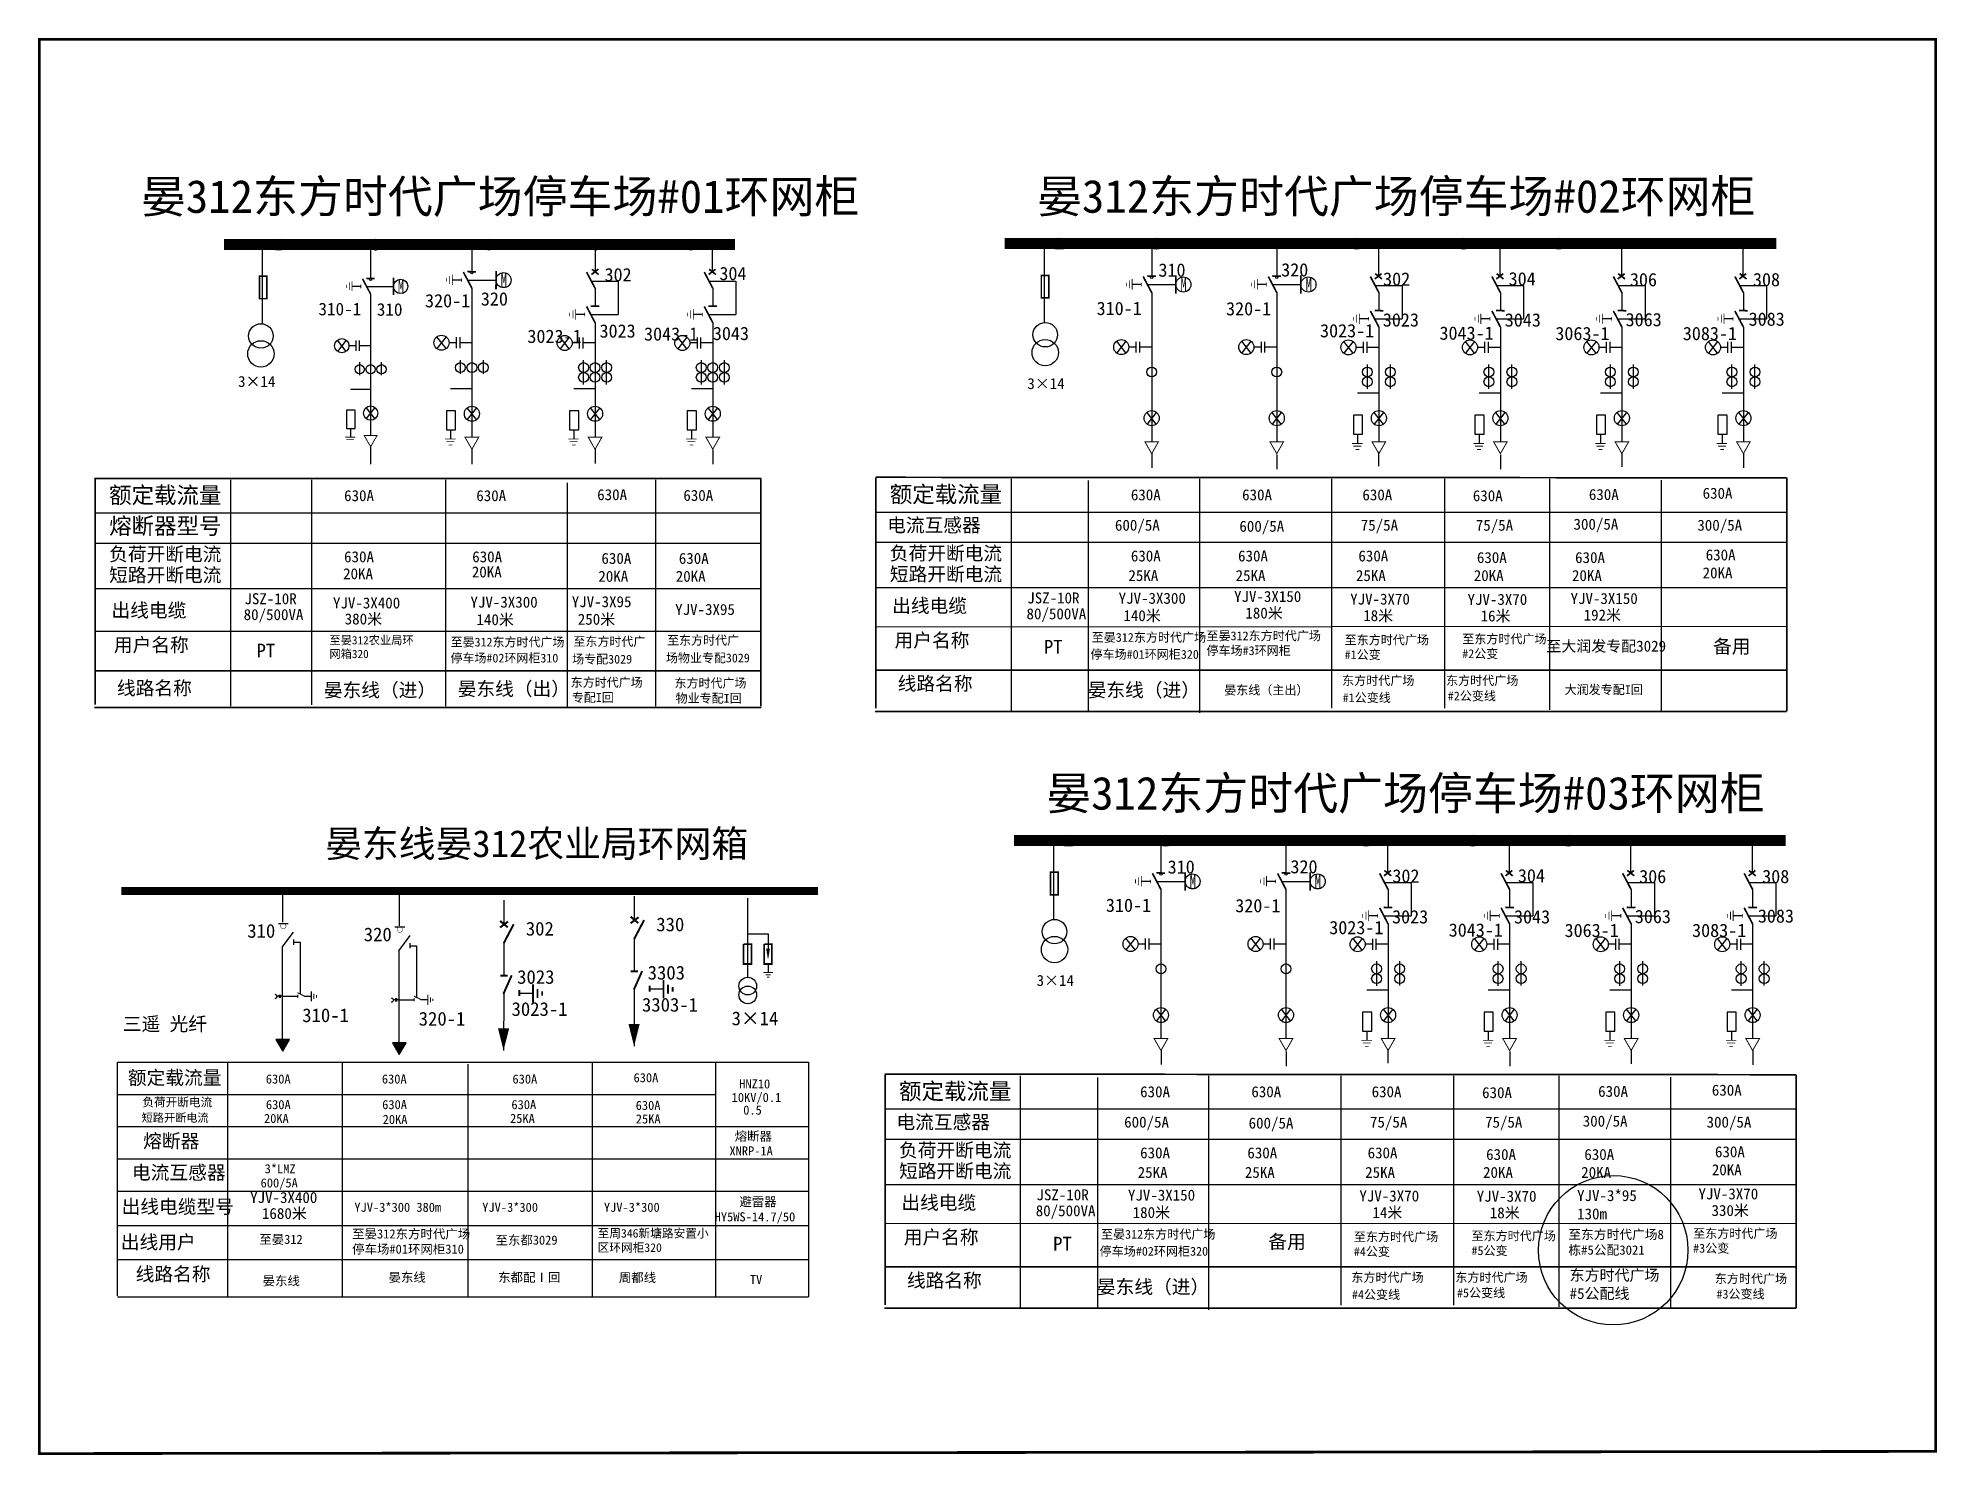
# Model space of a CAD drawing. Extents: x -2 to 344, y -273 to -15.
import ezdxf

# ---------------------------------------------------------------- set-up
doc = ezdxf.new("R2010")
doc.units = 0
doc.header["$LTSCALE"] = 0.774411
doc.linetypes.add('ACAD_ISO04W100', pattern=[30, 24, -3, 0, -3])
doc.linetypes.add('DASHED', pattern=[0.75, 0.5, -0.25])
doc.layers.get('0').update_dxf_attribs({"linetype": 'CONTINUOUS'})
for name, color, linetype in [('1', 7, 'CONTINUOUS'), ('2', 7, 'CONTINUOUS'), ('DIM', 7, 'CONTINUOUS'), ('F11', 7, 'CONTINUOUS')]:
    doc.layers.add(name, color=color, linetype=linetype)
doc.layers.add('10KV', color=7, linetype='ACAD_ISO04W100', lineweight=30)
doc.styles.add('DXFS', font='', dxfattribs={"width": 0.7})
doc.styles.add('HZ', font='')
doc.styles.get("Standard").update_dxf_attribs({"font": '', "height": 2.5})
doc.styles.add('宋体', font='')
doc.styles.get('DXFS').set_extended_font_data('SimSun')
doc.styles.get('HZ').set_extended_font_data('SimSun')
doc.styles.get('Standard').set_extended_font_data('SimSun')
doc.styles.get('宋体').set_extended_font_data('SimSun')

msp = doc.modelspace()

# ---------------------------------------------------------------- texts
at = {"color": 0, "style": 'HZ'}
for s, height, p in [('晏312东方时代广场停车场#01环网柜', 6, (16.63, -46.85)), ('晏312东方时代广场停车场#02环网柜', 6, (179.88, -46.82)), ('大润发专配I回', 1.61, (275.98, -134.48)), ('晏312东方时代广场停车场#03环网柜', 6, (181.56, -155.52))]:
    msp.add_text(s, height=height, dxfattribs=at).set_placement(p)
at = {"color": 0, "linetype": 'ByBlock', "lineweight": -3, "style": '宋体'}
for s, height, p in [('302 ', 2.419, (101.09, -59.3)), ('304', 2.419, (122.02, -59.09)), ('310', 2.419, (202, -58.47)), ('320', 2.419, (224.36, -58.43)), ('302 ', 2.419, (242.93, -60.1)), ('304', 2.419, (265.8, -60.06)), ('306', 2.419, (287.89, -60.21)), ('308', 2.419, (310.31, -60.2)), ('320-1', 2.419, (68.39, -64.05)), ('320', 2.419, (78.56, -63.72)), ('310-1', 2.293, (48.97, -65.5)), ('310', 2.293, (59.61, -65.58)), ('310-1', 2.419, (190.74, -65.45)), ('320-1', 2.419, (214.32, -65.51)), ('3023', 2.419, (242.88, -67.54)), ('3043', 2.419, (265.09, -67.55)), ('3063', 2.419, (287.11, -67.49)), ('3083', 2.419, (309.52, -67.4)), ('3023-1', 2.419, (87.04, -70.53)), ('3023', 2.419, (100.18, -69.56)), ('3043-1', 2.419, (108.29, -70.11)), ('3043', 2.419, (120.83, -70.01)), ('3023-1', 2.419, (231.44, -69.51)), ('3043-1', 2.419, (253.2, -69.95)), ('3063-1', 2.419, (274.31, -70.02)), ('3083-1', 2.419, (297.53, -70.02)), ('310', 2.419, (203.68, -167.17)), ('320', 2.419, (226.05, -167.12)), ('302 ', 2.419, (244.62, -168.8)), ('304', 2.419, (267.48, -168.76)), ('306', 2.419, (289.58, -168.91)), ('308', 2.419, (311.99, -168.9)), ('310-1', 2.419, (192.43, -174.14)), ('320-1', 2.419, (216, -174.21)), ('3023-1', 2.419, (233.12, -178.2)), ('3023', 2.419, (244.56, -176.24)), ('3043-1', 2.419, (254.88, -178.65)), ('3043', 2.419, (266.78, -176.25)), ('3063-1', 2.419, (275.99, -178.72)), ('3063', 2.419, (288.79, -176.19)), ('3083-1', 2.419, (299.22, -178.72)), ('3083', 2.419, (311.2, -176.1))]:
    msp.add_text(s, height=height, dxfattribs=at).set_placement(p)
at = {"color": 0}
for s, height, p in [('3×14', 2, (34.33, -78.55)), ('3×14', 2, (178.12, -78.93)), ('20KA', 2, (277.34, -113.89)), ('YJV-3X150', 2, (277.08, -118.07)), ('192米', 2, (279.46, -121.08)), ('至大润发专配3029', 2, (272.67, -126.74)), ('310', 2.5, (36.01, -178.85)), ('320', 2.5, (57.23, -179.49)), ('3×14', 2, (179.81, -187.62)), ('310-1', 2.5, (46.02, -194.21)), ('320-1', 2.5, (67.24, -194.85)), ('3×14', 2.5, (124.25, -194.78)), ('20KA', 2, (279.02, -222.58))]:
    msp.add_text(s, height=height, dxfattribs=at).set_placement(p)
at = {"style": 'HZ'}
for s, height, p in [('额定载流量', 3, (10.84, -99.74)), ('额定载流量', 3, (153.06, -99.59)), ('熔断器型号', 3, (10.84, -105.35)), ('电流互感器', 2.5, (152.58, -104.96)), ('负荷开断电流', 2.5, (153.06, -110.08)), ('负荷开断电流', 2.5, (10.84, -110.23)), ('短路开断电流', 2.5, (10.84, -114.03)), ('短路开断电流', 2.5, (153.06, -113.88)), ('出线电缆', 2.5, (11.27, -120.47)), ('JSZ-10R', 2, (35.49, -118.11)), ('出线电缆', 2.5, (153.49, -119.63)), ('JSZ-10R', 2, (178.1, -117.97)), ('80/500VA', 2, (35.35, -121)), ('80/500VA', 2, (177.97, -120.86)), ('至晏312东方时代广场', 1.61, (189.84, -124.96)), ('备用', 2.5, (303.04, -127.04)), ('PT', 2.5, (37.7, -127.8)), ('PT', 2.5, (181.14, -127.12)), ('停车场#01环网柜320', 1.61, (189.62, -128.05)), ('东方时代广场', 1.61, (235.46, -132.82)), ('东方时代广场', 1.61, (254.4, -132.82)), ('晏东线（进）', 2.5, (49.96, -134.99)), ('晏东线（出）', 2.5, (74.34, -134.76)), ('晏东线（进）', 2.5, (189.11, -134.98)), ('#1公变线', 1.61, (235.56, -135.94)), ('#2公变线', 1.61, (254.71, -135.63)), ('额定载流量', 3, (154.75, -208.29)), ('电流互感器', 2.5, (154.27, -213.66)), ('负荷开断电流', 2.5, (154.75, -218.78)), ('短路开断电流', 2.5, (154.75, -222.57)), ('JSZ-10R', 2, (179.78, -226.66)), ('出线电缆', 2.5, (155.17, -228.33)), ('80/500VA', 2, (179.65, -229.56)), ('PT', 2.5, (182.82, -235.81)), ('停车场#02环网柜320', 1.61, (191.3, -236.75)), ('至晏312东方时代广场', 1.61, (191.53, -233.66)), ('备用', 2.5, (222.02, -235.45)), ('晏东线（进）', 2.5, (190.8, -243.67)), ('东方时代广场', 1.61, (237.14, -241.52)), ('东方时代广场', 1.61, (256.08, -241.52)), ('东方时代广场', 1.61, (303.35, -241.74)), ('#4公变线', 1.61, (237.25, -244.63)), ('#5公变线', 1.61, (256.39, -244.32)), ('#3公变线', 1.61, (303.66, -244.55))]:
    msp.add_text(s, height=height, dxfattribs=at).set_placement(p)
for s, height, p in [('630A', 2, (53.65, -99.34)), ('630A', 2, (77.73, -99.34)), ('630A', 2, (99.76, -99.16)), ('630A', 2, (115.45, -99.29)), ('630A', 2, (196.98, -99.19)), ('630A', 2, (217.25, -99.19)), ('630A', 2, (239.16, -99.19)), ('630A', 2, (259.28, -99.35)), ('630A', 2, (280.42, -99.13)), ('630A', 2, (301.14, -98.9)), ('600/5A', 2, (194.08, -104.72)), ('600/5A', 2, (216.75, -104.91)), ('75/5A', 2, (238.86, -104.72)), ('75/5A', 2, (259.82, -104.73)), ('300/5A', 2, (277.62, -104.54)), ('300/5A', 2, (300.18, -104.72)), ('630A', 2, (53.65, -110.47)), ('630A', 2, (76.99, -110.47)), ('630A', 2, (100.53, -110.76)), ('630A', 2, (114.63, -110.76)), ('630A', 2, (196.98, -110.32)), ('630A', 2, (216.51, -110.32)), ('630A', 2, (238.43, -110.32)), ('630A', 2, (260.02, -110.61)), ('630A', 2, (277.91, -110.61)), ('630A', 2, (301.7, -110.13)), ('20KA', 2, (53.47, -113.56)), ('20KA', 2, (76.92, -113.24)), ('20KA', 2, (99.97, -114.03)), ('20KA', 2, (114.07, -114.03)), ('25KA', 2, (196.53, -113.89)), ('25KA', 2, (216.06, -113.89)), ('25KA', 2, (237.98, -113.89)), ('20KA', 2, (259.45, -113.89)), ('20KA', 2, (301.14, -113.4)), ('YJV-3X400', 2, (51.62, -118.88)), ('YJV-3X300', 2, (76.67, -118.73)), ('YJV-3X95', 2, (95.12, -118.65)), ('YJV-3X300', 2, (194.75, -118.03)), ('YJV-3X150', 2, (215.78, -117.7)), ('YJV-3X70', 2, (236.93, -118.17)), ('YJV-3X70', 2, (258.31, -118.23)), ('380米', 2, (53.76, -121.79)), ('140米', 2, (77.77, -121.92)), ('250米', 2, (96.22, -121.85)), ('YJV-3X95', 2, (113.96, -120.06)), ('140米', 2, (195.62, -121.19)), ('180米', 2, (217.84, -120.72)), ('18米', 2, (239.31, -121.19)), ('16米', 2, (260.69, -121.24)), ('至晏312东方时代广场', 1.6013, (73.05, -125.81)), ('至东方时代广', 1.601, (95.43, -125.71)), ('至东方时代广', 1.601, (112.5, -125.49)), ('停车场#02环网柜310', 1.6013, (73.03, -128.72)), ('场专配3029', 1.601, (95.2, -128.92)), ('场物业专配3029', 1.601, (112.28, -128.7)), ('东方时代广场', 1.601, (94.93, -133.16)), ('东方时代广场', 1.601, (113.85, -133.29)), ('专配I回', 1.601, (95.14, -135.91)), ('物业专配I回', 1.601, (114.06, -136.04)), ('晏东线晏312农业局环网箱', 4.9145, (50.19, -164.16)), ('3023', 2.5, (85.17, -187.24)), ('三遥 光纤', 2.5, (13.33, -195.79)), ('3023-1', 2.5, (84.15, -193.08)), ('额定载流量', 2.5, (14.26, -205.58)), ('630A', 2, (198.67, -207.89)), ('630A', 2, (218.93, -207.89)), ('630A', 2, (240.84, -207.89)), ('630A', 2, (260.97, -208.05)), ('630A', 2, (282.11, -207.82)), ('630A', 2, (302.82, -207.6)), ('短路开断电流', 1.49, (16.77, -212.37)), ('负荷开断电流', 1.555, (16.9, -209.57)), ('熔断器', 2.5, (17.04, -217.1)), ('600/5A', 2, (195.76, -213.42)), ('600/5A', 2, (218.43, -213.6)), ('75/5A', 2, (240.54, -213.42)), ('75/5A', 2, (261.5, -213.43)), ('300/5A', 2, (279.3, -213.24)), ('300/5A', 2, (301.86, -213.42)), ('630A', 2, (198.67, -219.02)), ('630A', 2, (218.2, -219.02)), ('630A', 2, (240.11, -219.02)), ('630A', 2, (261.7, -219.31)), ('630A', 2, (279.59, -219.31)), ('630A', 2, (303.39, -218.83)), ('电流互感器', 2.5, (15.01, -222.85)), ('25KA', 2, (198.22, -222.58)), ('25KA', 2, (217.75, -222.58)), ('25KA', 2, (239.66, -222.58)), ('20KA', 2, (261.14, -222.58)), ('20KA', 2, (302.82, -222.1)), ('YJV-3X150', 2, (196.44, -226.72)), ('YJV-3X70', 2, (238.61, -226.87)), ('YJV-3X70', 2, (300.38, -226.49)), ('出线电缆型号', 2.5, (13.12, -229.06)), ('YJV-3X400', 2, (36.53, -227.15)), ('1680米', 2, (38.68, -230.06)), ('180米', 2, (197.31, -229.88)), ('14米', 2, (240.99, -229.88)), ('YJV-3X70', 2, (259.99, -226.92)), ('18米', 2, (262.37, -229.94)), ('330米', 2, (302.76, -229.51)), ('出线用户', 2.5, (12.97, -235.52)), ('线路名称', 2.5, (15.68, -241.34))]:
    msp.add_text(s, height=height).set_placement(p)
at = {"color": 1}
for s, p in [('3303', (108.95, -186.46)), ('3303-1', (107.92, -192.3))]:
    msp.add_text(s, height=2.5, dxfattribs=at).set_placement(p)
at = {"linetype": 'DASHED'}
for s, height, p in [('630A', 1.66, (39.39, -205.4)), ('630A', 1.66, (60.53, -205.4)), ('630A', 1.66, (84.32, -205.4)), ('630A', 1.66, (106.38, -205.16)), ('10KV/0.1', 1.66, (124.25, -208.76)), ('HNZ10', 1.66, (125.63, -206.29)), ('20KA', 1.66, (39.05, -212.58)), ('630A', 1.66, (39.41, -210.06)), ('630A', 1.66, (60.59, -210.06)), ('25KA', 1.66, (83.88, -212.58)), ('630A', 1.66, (84.13, -210.06)), ('25KA', 1.66, (106.79, -212.67)), ('630A', 1.66, (106.77, -210.2)), ('0.5', 1.66, (126.36, -211.06)), ('20KA', 1.66, (60.67, -212.76)), ('熔断器', 1.66, (124.8, -215.82)), ('XNRP-1A', 1.66, (123.85, -218.5)), ('3*LMZ', 1.66, (39.17, -221.75)), ('600/5A', 1.66, (38.44, -224.32)), ('YJV-3*300 380m', 1.6602, (55.52, -228.76)), ('YJV-3*300', 1.66, (78.81, -228.76)), ('避雷器', 1.66, (125.66, -227.75)), ('HY5WS-14.7/50', 1.6602, (121.16, -230.5)), ('TV', 1.66, (127.57, -241.91))]:
    msp.add_text(s, height=height, dxfattribs=at).set_placement(p)
at = {"color": 0, "linetype": 'DASHED'}
msp.add_text('YJV-3*300 ', height=1.66, dxfattribs=at).set_placement((100.98, -228.76))
at = {"linetype": 'Continuous', "attachment_point": 1, "style": 'HZ'}
for s, insert, char_height, width in [('{\\f\uffbfﾬￌﾣﾤ_GB2312|b0|i0|c134|p49;用户名称}', (11.71, -124.26), 2.5, 17.0432), ('至晏312农业局环网箱320', (50.98, -123.92), 1.5, 17.0432), ('{\\f\uffbfﾬￌﾣﾤ_GB2312|b0|i0|c134|p49;用户名称}', (153.93, -123.42), 2.5, 17.0432), ('{\\f\uffbfﾬￌﾣﾤ_GB2312|b0|i0|c134|p49;线路名称}', (154.5, -131.3), 2.5, 17.0432), ('{\\f\uffbfﾬￌﾣﾤ_GB2312|b0|i0|c134|p49;线路名称}', (12.27, -132.13), 2.5, 17.0432), ('YJV-3*95\\P130m', (278.27, -224.8), 2, 11.4358), ('{\\f\uffbfﾬￌﾣﾤ_GB2312|b0|i0|c134|p49;用户名称}', (155.61, -232.12), 2.5, 17.0432), ('至东方时代广场8栋#5公配3021', (276.69, -232.03), 1.7, 17.8928), ('{\\f\uffbfﾬￌﾣﾤ_GB2312|b0|i0|c134|p49;线路名称}', (156.18, -239.99), 2.5, 17.0432), ('东方时代广场#5公配线', (276.91, -239.3), 2, 17.8928)]:
    msp.add_mtext(s, dxfattribs=dict(at, insert=insert, char_height=char_height, width=width))
at = {"char_height": 1.61, "width": 39.1603, "attachment_point": 1, "style": 'HZ'}
for s, insert in [('{\\fSimSun|b0|i0|c134|p2;至晏312东方时代广场}\\P{\\fSimSun|b0|i0|c134|p2;停车场}#3{\\fSimSun|b0|i0|c134|p2;环网柜}', (210.75, -123.07)), ('至东方时代广场\\P#1公变', (235.92, -123.82)), ('至东方时代广场\\P#2公变', (257.34, -123.64)), ('{\\fSimSun|b0|i0|c134|p2;晏东线（主出）}', (213.97, -132.95)), ('{\\fSimSun|b0|i0|c134|p2;至东方时代广场}\\P#3{\\fSimSun|b0|i0|c134|p2;公变}', (299.41, -231.91)), ('{\\fSimSun|b0|i0|c134|p2;至东方时代广场}\\P#4{\\fSimSun|b0|i0|c134|p2;公变}', (237.6, -232.51)), ('{\\fSimSun|b0|i0|c134|p2;至东方时代广场}\\P#5{\\fSimSun|b0|i0|c134|p2;公变}', (259.03, -232.34))]:
    msp.add_mtext(s, dxfattribs=dict(at, insert=insert))
at = {"linetype": 'DASHED', "attachment_point": 1}
for s, insert, char_height, width in [('至晏312东方时代广场停车场#01环网柜310', (55.11, -231.95), 1.6602, 22.6534), ('至晏312', (38.2, -232.94), 1.66, 17.6437), ('{\\fKaiTi_GB2312|b0|i0|c134|p49;至东都3029}', (81.23, -233.08), 1.6602, 21.5254), ('晏东线', (38.8, -240.49), 1.66, 21.5254), ('晏东线', (61.75, -239.85), 1.66, 21.5254), ('{\\fKaiTi_GB2312|b0|i0|c134|p49;东都配Ⅰ回}', (81.72, -239.85), 1.6602, 21.5254)]:
    msp.add_mtext(s, dxfattribs=dict(at, insert=insert, char_height=char_height, width=width))
at = {"color": 0, "linetype": 'DASHED', "attachment_point": 1}
for s, insert, char_height, width in [('{\\fKaiTi_GB2312|b0|i0|c134|p49;至周346新塘路安置小区环网柜320}', (99.83, -231.89), 1.5622, 20.2548), ('{\\fKaiTi_GB2312|b0|i0|c134|p49;周都线}', (103.7, -239.9), 1.6602, 21.5254)]:
    msp.add_mtext(s, dxfattribs=dict(at, insert=insert, char_height=char_height, width=width))
at = {"layer": 'DIM', "color": 0, "style": 'DXFS', "width": 0.7}
for height, p in [(2.4, (82.18, -60.28)), (2.4, (206.02, -61.08)), (2.4, (228.81, -61.08)), (2.28, (63.46, -61.37)), (2.4, (207.71, -169.78)), (2.4, (230.49, -169.78))]:
    msp.add_text('M', height=height, dxfattribs=at).set_placement(p)
at = {"layer": 'F11', "lineweight": -3, "insert": (84.45, -175.95), "char_height": 2.5, "width": 19.4417, "attachment_point": 1}
msp.add_mtext('\\pl2.308;302', dxfattribs=at)
at = {"layer": 'F11', "color": 1, "lineweight": -3, "insert": (108.22, -175.17), "char_height": 2.5, "width": 19.4417, "attachment_point": 1}
msp.add_mtext('\\pl2.308;330', dxfattribs=at)

# ---------------------------------------------------------------- blocks, each defined once
blk = doc.blocks.new('JD')
for points in [[(-2, 0.2), (-2, -0.2), (2, 0.2), (2, -0.2)], [(1, -1.2), (1, -0.8), (-1, -1.2), (-1, -0.8)], [(-0.5, -1.8), (-0.5, -2.2), (0.5, -1.8), (0.5, -2.2)]]:
    blk.add_trace(points)

# ---------------------------------------------------------------- hatches: boundary and pattern name
for points in [[(42.47, -199.5), (43.71, -197.35), (41.23, -197.35)], [(63.69, -200.14), (64.93, -197.99), (62.45, -197.99)]]:
    msp.add_hatch(color=7).paths.add_polyline_path(points)

# ---------------------------------------------------------------- linework, layer by layer
at = {"color": 0, "linetype": 'ByBlock', "lineweight": -3}
for p, q in [((76.93, -51.71), (76.93, -57.68)), ((99.37, -51.71), (99.37, -57.68)), ((120.72, -51.71), (120.72, -57.68)), ((58.48, -53.25), (58.48, -58.9)), ((200.77, -52.52), (200.77, -58.49)), ((223.56, -52.52), (223.56, -58.49)), ((242.07, -52.52), (242.07, -58.49)), ((264.21, -52.52), (264.21, -58.49)), ((286.34, -52.52), (286.34, -58.49)), ((308.48, -52.52), (308.48, -58.49)), ((58.48, -61.63), (58.48, -87.37)), ((76.93, -60.56), (76.93, -87.71)), ((99.37, -60.56), (99.37, -63.84)), ((120.81, -60.56), (120.81, -63.84)), ((242.16, -61.36), (242.16, -64.64)), ((264.3, -61.36), (264.3, -64.64)), ((286.43, -61.36), (286.43, -64.64)), ((308.57, -61.36), (308.57, -64.64)), ((99.37, -66.83), (99.37, -87.71)), ((120.81, -66.83), (120.81, -87.71)), ((54.81, -78.93), (58.48, -78.93)), ((73.05, -78.81), (76.93, -78.81)), ((95.49, -78.81), (99.37, -78.81)), ((116.93, -78.81), (120.81, -78.81)), ((238.28, -79.61), (242.16, -79.61)), ((260.42, -79.61), (264.3, -79.61)), ((282.56, -79.61), (286.43, -79.61)), ((304.69, -79.61), (308.57, -79.61)), ((202.46, -161.21), (202.46, -167.18)), ((225.24, -161.21), (225.24, -167.18)), ((243.75, -161.21), (243.75, -167.18)), ((265.89, -161.21), (265.89, -167.18)), ((288.03, -161.21), (288.03, -167.18)), ((310.16, -161.21), (310.16, -167.18)), ((243.84, -170.06), (243.84, -173.34)), ((265.98, -170.06), (265.98, -173.34)), ((288.12, -170.06), (288.12, -173.34)), ((310.25, -170.06), (310.25, -173.34)), ((239.97, -188.31), (243.84, -188.31)), ((262.1, -188.31), (265.98, -188.31)), ((284.24, -188.31), (288.12, -188.31)), ((306.38, -188.31), (310.25, -188.31))]:
    msp.add_line(p, q, dxfattribs=at)
at = {"color": 0}
for p, q in [((38.74, -53.62), (38.74, -66.9)), ((181.2, -53.47), (181.2, -66.75)), ((57.75, -60.24), (62.65, -60.24)), ((76.15, -59.09), (81.33, -59.09)), ((98.69, -59.27), (103.6, -59.27)), ((103.6, -59.27), (103.6, -65.36)), ((120.13, -59.27), (125.04, -59.27)), ((125.04, -59.27), (125.04, -65.36)), ((200, -59.89), (205.17, -59.89)), ((222.79, -59.89), (227.96, -59.89)), ((241.48, -60.07), (246.39, -60.07)), ((246.39, -60.07), (246.39, -66.16)), ((263.62, -60.07), (268.53, -60.07)), ((268.53, -60.07), (268.53, -66.16)), ((285.75, -60.07), (290.66, -60.07)), ((290.66, -60.07), (290.66, -66.16)), ((307.89, -60.07), (312.8, -60.07)), ((312.8, -60.07), (312.8, -66.16)), ((98.6, -65.36), (103.6, -65.36)), ((120.04, -65.36), (125.04, -65.36)), ((241.38, -66.16), (246.39, -66.16)), ((263.52, -66.16), (268.53, -66.16)), ((285.66, -66.16), (290.66, -66.16)), ((307.8, -66.16), (312.8, -66.16)), ((150.68, -115.09), (316.48, -115.09)), ((150.54, -122.21), (316.48, -122.12)), ((182.89, -162.17), (182.89, -175.45)), ((201.68, -168.59), (206.86, -168.59)), ((224.47, -168.59), (229.64, -168.59)), ((243.16, -168.77), (248.07, -168.77)), ((248.07, -168.77), (248.07, -174.86)), ((265.3, -168.77), (270.21, -168.77)), ((270.21, -168.77), (270.21, -174.86)), ((287.44, -168.77), (292.35, -168.77)), ((292.35, -168.77), (292.35, -174.86)), ((309.57, -168.77), (314.48, -168.77)), ((314.48, -168.77), (314.48, -174.86)), ((243.07, -174.86), (248.07, -174.86)), ((265.21, -174.86), (270.21, -174.86)), ((287.34, -174.86), (292.35, -174.86)), ((309.48, -174.86), (314.48, -174.86)), ((42.39, -180.58), (42.39, -197.73)), ((63.61, -181.22), (63.61, -198.37)), ((152.37, -223.79), (318.16, -223.79)), ((12.3, -225.01), (138.28, -225.01)), ((152.22, -230.9), (318.16, -230.81))]:
    msp.add_line(p, q, dxfattribs=at)
at = {"linetype": 'ByBlock', "lineweight": -3}
for p, q in [((200.77, -61.36), (200.77, -88.52)), ((223.56, -61.36), (223.56, -88.52)), ((242.16, -67.63), (242.16, -88.52)), ((264.3, -67.63), (264.3, -88.52)), ((286.43, -67.63), (286.43, -88.52)), ((308.57, -67.63), (308.57, -88.52)), ((202.46, -170.06), (202.46, -197.21)), ((225.24, -170.06), (225.24, -197.21)), ((243.84, -176.33), (243.84, -197.21)), ((265.98, -176.33), (265.98, -197.21)), ((288.12, -176.33), (288.12, -197.21)), ((310.25, -176.33), (310.25, -197.21))]:
    msp.add_line(p, q, dxfattribs=at)
at = {"color": 0, "linetype": 'Continuous'}
for p, q in [((58.48, -89.44), (58.48, -92.62)), ((76.93, -89.89), (76.93, -92.62)), ((99.37, -89.89), (99.37, -92.51)), ((120.8, -90.01), (120.8, -92.63)), ((12.3, -231.25), (138.28, -231.25)), ((12.38, -237.47), (138.28, -237.47))]:
    msp.add_line(p, q, dxfattribs=at)
at = {"linetype": 'Continuous'}
for p, q in [((200.79, -90.62), (200.79, -93.25)), ((223.59, -90.89), (223.59, -93.51)), ((242.11, -90.36), (242.11, -92.98)), ((264.32, -90.89), (264.32, -93.51)), ((286.44, -90.47), (286.44, -93.09)), ((308.58, -90.68), (308.58, -93.3)), ((202.48, -199.32), (202.48, -201.94)), ((225.27, -199.59), (225.27, -202.21)), ((243.79, -199.06), (243.79, -201.68)), ((266.01, -199.59), (266.01, -202.21)), ((288.13, -199.16), (288.13, -201.79)), ((310.27, -199.37), (310.27, -201.99)), ((12.38, -201.52), (138.28, -201.52)), ((12.3, -207.39), (33.2, -207.39)), ((33.2, -207.39), (121.28, -207.39)), ((12.3, -213.24), (49.41, -213.24)), ((49.16, -213.24), (138.28, -213.24)), ((12.3, -219.09), (138.28, -219.09)), ((12.38, -244.23), (138.28, -244.23))]:
    msp.add_line(p, q, dxfattribs=at)
for p, q in [((32.93, -95.44), (32.93, -136.7)), ((47.69, -95.44), (47.69, -136.42)), ((72.14, -95.44), (72.14, -136.7)), ((94.31, -95.98), (94.31, -136.96)), ((110.37, -95.44), (110.37, -136.7)), ((175.16, -95.29), (175.16, -137.6)), ((189.21, -95.58), (189.21, -137.62)), ((209.46, -95.29), (209.46, -137.88)), ((233.56, -95.29), (233.56, -137.05)), ((254.09, -95.29), (254.09, -137.05)), ((273.25, -95.29), (273.25, -137.36)), ((293.58, -95.54), (293.58, -137.62)), ((8.17, -101.48), (129.55, -101.48)), ((150.39, -101.33), (316.48, -101.33)), ((8.46, -106.97), (129.55, -106.97)), ((150.68, -106.82), (316.48, -106.82)), ((8.46, -115.24), (129.55, -115.24)), ((8.31, -123.04), (129.41, -123.04)), ((82.74, -172.02), (82.74, -176.45)), ((106.51, -171.25), (106.51, -175.67)), ((127.16, -171.64), (127.16, -186.1)), ((41.68, -176.23), (43.48, -176.23)), ((44.42, -179.19), (44.42, -180.12)), ((44.44, -179.66), (45.64, -179.66)), ((45.64, -179.66), (45.64, -189.08)), ((62.9, -176.87), (64.7, -176.87)), ((65.64, -179.83), (65.64, -180.76)), ((82.74, -179.72), (82.74, -185.67)), ((106.51, -178.94), (106.51, -184.89)), ((127.15, -178.13), (130.88, -178.13)), ((130.88, -178.13), (130.88, -180.86)), ((65.66, -180.3), (66.85, -180.3)), ((66.85, -180.3), (66.85, -189.72)), ((130.88, -183.72), (130.88, -185.13)), ((42.47, -189.51), (45.2, -189.51)), ((46.41, -189.48), (47.67, -189.48)), ((63.69, -190.14), (66.42, -190.14)), ((67.63, -190.12), (68.89, -190.12)), ((82.74, -188.65), (82.7, -199.38)), ((85.76, -188.94), (88.02, -188.94)), ((106.51, -187.87), (106.48, -198.6)), ((109.53, -188.16), (111.79, -188.16)), ((12.3, -201.53), (12.3, -244.08)), ((32.38, -201.53), (32.38, -244.23)), ((53.3, -201.53), (53.3, -244.23)), ((76.16, -201.86), (76.16, -244.23)), ((98.82, -201.68), (98.82, -244.23)), ((121.28, -201.67), (121.28, -244.23)), ((138.28, -201.52), (138.28, -244.23)), ((176.84, -203.99), (176.84, -246.3)), ((211.14, -203.99), (211.14, -246.58)), ((235.24, -203.99), (235.24, -245.74)), ((255.77, -203.99), (255.77, -245.74)), ((274.93, -203.99), (274.93, -246.06)), ((190.9, -204.28), (190.9, -246.32)), ((295.27, -204.24), (295.27, -246.32)), ((152.08, -210.03), (318.16, -210.03)), ((152.37, -215.52), (318.16, -215.52))]:
    msp.add_line(p, q)
at = {"color": 7}
for p, q in [((42.51, -176.03), (42.51, -169.89)), ((63.73, -176.66), (63.73, -170.52))]:
    msp.add_line(p, q, dxfattribs=at)
at = {"linetype": 'Continuous', "const_width": 0.5}
msp.add_lwpolyline([(-1.87, -15.25), (343.59, -15.25), (343.59, -272.39), (-1.87, -272.79)], close=True, dxfattribs=at)
at = {"color": 0}
for points, const_width in [([(31.75, -52.6), (124.84, -52.6)], 2), ([(173.97, -52.45), (314.56, -52.45)], 2), ([(316.48, -130.1), (150.39, -130.1)], 0.3), ([(175.66, -161.15), (316.24, -161.15)], 2), ([(318.16, -238.8), (152.08, -238.8)], 0.3)]:
    msp.add_lwpolyline(points, dxfattribs=dict(at, const_width=const_width))
at = {"color": 0, "const_width": 0.3}
for points in [[(38.21, -62.47), (38.21, -58.38), (39.58, -58.38), (39.58, -62.47)], [(180.67, -62.32), (180.67, -58.23), (182.03, -58.23), (182.03, -62.32)], [(182.35, -171.02), (182.35, -166.93), (183.72, -166.93), (183.72, -171.02)]]:
    msp.add_lwpolyline(points, close=True, dxfattribs=at)
for points, const_width in [([(8.17, -95.24), (129.63, -95.24)], 0.3), ([(8.31, -136.42), (8.32, -95.24)], 0.3), ([(129.55, -95.24), (129.55, -136.7)], 0.3), ([(150.46, -95), (316.48, -95.09)], 0.3), ([(150.54, -137.05), (150.54, -95.09)], 0.3), ([(316.48, -95.09), (316.48, -137.62)], 0.3), ([(129.63, -130.25), (8.17, -130.25)], 0.3), ([(129.63, -136.93), (8.17, -136.93)], 0.3), ([(316.48, -137.62), (150.39, -137.62)], 0.3), ([(13.04, -170.33), (139.98, -170.33)], 1.44), ([(41.68, -176.23), (43.48, -176.23)], 0.153), ([(82.05, -176.99), (83.52, -175.89)], 0.36), ([(82.07, -175.78), (83.48, -176.96)], 0.36), ([(82.74, -179.82), (84.54, -176.4)], 0.36), ([(105.83, -176.21), (107.29, -175.11)], 0.36), ([(105.84, -175.01), (107.25, -176.18)], 0.36), ([(106.51, -179.04), (108.31, -175.62)], 0.36), ([(62.9, -176.87), (64.7, -176.87)], 0.153), ([(126.42, -180), (126.42, -183.63), (127.87, -183.63), (127.87, -180), (126.46, -180)], 0.307), ([(130.15, -180), (130.15, -183.63), (131.6, -183.63), (131.6, -180), (130.19, -180)], 0.307), ([(82.09, -185.77), (83.43, -185.77)], 0.36), ([(82.67, -189.09), (84.18, -185.69)], 0.36), ([(105.87, -184.99), (107.2, -184.99)], 0.36), ([(106.44, -188.31), (107.95, -184.91)], 0.36), ([(45.15, -188.84), (46.49, -189.51)], 0.2), ([(45.2, -189.2), (45.2, -189.81)], 0.2), ([(66.37, -189.48), (67.71, -190.14)], 0.2), ([(66.42, -189.84), (66.42, -190.45)], 0.2), ([(85.56, -188.36), (85.56, -189.46)], 0.36), ([(109.33, -187.58), (109.33, -188.68)], 0.36), ([(152.14, -203.69), (318.16, -203.79)], 0.3), ([(152.22, -245.74), (152.23, -203.79)], 0.3), ([(318.16, -203.79), (318.16, -246.32)], 0.3), ([(318.16, -246.32), (152.08, -246.32)], 0.3)]:
    msp.add_lwpolyline(points, dxfattribs=dict(const_width=const_width))
at = {"const_width": 0.0763}
for points in [[(42.08, -176.73, 1), (43.07, -176.73, 1)], [(63.3, -177.37, 1), (64.29, -177.37, 1)]]:
    msp.add_lwpolyline(points, format="xyb", close=True, dxfattribs=at)
for points, format in [([(130.88, -180.81, 0.717, 0, 0), (130.88, -182.86, 0, 0, 0)], "xyseb"), ([(41.02, -189.15, -0.877934), (41.03, -189.97)], "xyb"), ([(62.24, -189.79, -0.877934), (62.25, -190.6)], "xyb"), ([(106.48, -194.54, 2.05, 0, 0), (106.48, -198.6, 0, 0, 0)], "xyseb"), ([(82.7, -195.32, 2.05, 0, 0), (82.7, -199.38, 0, 0, 0)], "xyseb")]:
    msp.add_lwpolyline(points, format=format)
for points in [[(41.8, -189.5), (41.38, -189.5)], [(41.8, -189.22), (41.8, -189.82)], [(41.98, -189.22), (41.98, -189.82)], [(42.47, -189.5), (41.98, -189.5)], [(63.02, -190.13), (62.6, -190.13)], [(63.02, -189.85), (63.02, -190.46)], [(63.2, -189.85), (63.2, -190.46)], [(63.69, -190.13), (63.2, -190.13)]]:
    msp.add_lwpolyline(points)
at = {"color": 7}
for points in [[(42.47, -199.5), (43.71, -197.35), (41.23, -197.35)], [(63.69, -200.14), (64.93, -197.99), (62.45, -197.99)]]:
    msp.add_lwpolyline(points, close=True, dxfattribs=at)
at = {"color": 0}
for centre, radius in [((41.41, -52.62), 0.996), ((42.03, -52.62), 0.996), ((59.36, -52.62), 0.996), ((59.46, -52.62), 0.996), ((80.04, -52.62), 0.996), ((99.52, -52.62), 0.996), ((116.87, -52.62), 0.996), ((183.63, -52.47), 0.996), ((184.25, -52.47), 0.996), ((201.59, -52.47), 0.996), ((201.68, -52.47), 0.996), ((238.13, -52.47), 0.996), ((257.6, -52.47), 0.996), ((274.95, -52.47), 0.996), ((58.48, -58.98), 0.188), ((76.93, -57.77), 0.199), ((200.77, -58.57), 0.199), ((223.56, -58.57), 0.199), ((185.32, -161.17), 0.996), ((185.94, -161.17), 0.996), ((203.27, -161.17), 0.996), ((203.37, -161.17), 0.996), ((239.81, -161.17), 0.996), ((259.28, -161.17), 0.996), ((276.64, -161.17), 0.996), ((202.46, -167.27), 0.199), ((225.24, -167.27), 0.199)]:
    msp.add_circle(centre, radius, dxfattribs=at)
at = {"color": 0, "linetype": 'Continuous'}
for centre, radius in [((38.49, -69.26), 2.23), ((181.38, -69.04), 2.23), ((38.49, -72.52), 2.4), ((181.38, -72.3), 2.4), ((183.07, -177.74), 2.23), ((183.07, -181), 2.4)]:
    msp.add_circle(centre, radius, dxfattribs=at)
for centre in [(127.19, -187.64), (127.19, -189.25)]:
    msp.add_circle(centre, 1.61)
at = {"color": 1, "linetype": 'Continuous'}
msp.add_circle((284.86, -235.76), 13.61, dxfattribs=at)
at = {"layer": '1', "color": 0}
for p, q in [((56.45, -74.03), (56.45, -76.42)), ((60.43, -74.03), (60.43, -76.42)), ((74.78, -73.64), (74.78, -76.16)), ((78.98, -73.64), (78.98, -76.16)), ((97.23, -73.64), (97.23, -78.09)), ((101.42, -73.64), (101.42, -78.07)), ((118.67, -73.64), (118.67, -78.09)), ((122.86, -73.64), (122.86, -78.07)), ((240.02, -74.44), (240.02, -78.89)), ((244.21, -74.44), (244.21, -78.87)), ((262.15, -74.44), (262.15, -78.89)), ((266.35, -74.44), (266.35, -78.87)), ((284.29, -74.44), (284.29, -78.89)), ((288.49, -74.44), (288.49, -78.87)), ((306.43, -74.44), (306.43, -78.89)), ((310.62, -74.44), (310.62, -78.87)), ((241.7, -183.14), (241.7, -187.59)), ((245.9, -183.14), (245.9, -187.57)), ((263.84, -183.14), (263.84, -187.59)), ((268.03, -183.14), (268.03, -187.57)), ((285.97, -183.14), (285.97, -187.59)), ((290.17, -183.14), (290.17, -187.57)), ((308.11, -183.14), (308.11, -187.59)), ((312.31, -183.14), (312.31, -187.57))]:
    msp.add_line(p, q, dxfattribs=at)
for points, const_width in [([(58.48, -61.63), (57.01, -58.85)], 0.293), ([(59.2, -58.82), (57.71, -58.77)], 0.293), ([(62.64, -61.81), (62.66, -58.67)], 0.293), ([(76.93, -60.56), (75.38, -57.62)], 0.31), ([(77.69, -57.59), (76.11, -57.54)], 0.31), ([(81.32, -60.75), (81.34, -57.43)], 0.31), ([(99.37, -60.56), (97.82, -57.62)], 0.31), ([(99.95, -57.1), (98.71, -58.08)], 0.31), ([(98.79, -57.1), (100.03, -58.08)], 0.31), ([(120.81, -60.56), (119.26, -57.62)], 0.31), ([(121.31, -57.1), (120.06, -58.08)], 0.31), ([(120.14, -57.1), (121.38, -58.08)], 0.31), ([(200.77, -61.36), (199.22, -58.43)], 0.31), ([(201.54, -58.4), (199.96, -58.34)], 0.31), ([(205.16, -61.55), (205.18, -58.23)], 0.31), ([(223.56, -61.36), (222.01, -58.43)], 0.31), ([(224.32, -58.4), (222.74, -58.34)], 0.31), ([(227.95, -61.55), (227.97, -58.23)], 0.31), ([(242.16, -61.36), (240.61, -58.43)], 0.31), ([(242.65, -57.91), (241.41, -58.88)], 0.31), ([(241.49, -57.91), (242.73, -58.88)], 0.31), ([(264.3, -61.36), (262.75, -58.43)], 0.31), ([(264.79, -57.91), (263.55, -58.88)], 0.31), ([(263.62, -57.91), (264.86, -58.88)], 0.31), ([(286.43, -61.36), (284.88, -58.43)], 0.31), ([(286.93, -57.91), (285.69, -58.88)], 0.31), ([(285.76, -57.91), (287, -58.88)], 0.31), ([(308.57, -61.36), (307.02, -58.43)], 0.31), ([(309.06, -57.91), (307.82, -58.88)], 0.31), ([(307.9, -57.91), (309.14, -58.88)], 0.31), ([(99.37, -66.83), (97.82, -63.89)], 0.31), ([(100.16, -63.86), (98.58, -63.81)], 0.31), ([(120.81, -66.83), (119.26, -63.89)], 0.31), ([(121.6, -63.86), (120.02, -63.81)], 0.31), ([(242.16, -67.63), (240.61, -64.7)], 0.31), ([(242.95, -64.67), (241.37, -64.61)], 0.31), ([(264.3, -67.63), (262.75, -64.7)], 0.31), ([(265.08, -64.67), (263.51, -64.61)], 0.31), ([(286.43, -67.63), (284.88, -64.7)], 0.31), ([(287.22, -64.67), (285.64, -64.61)], 0.31), ([(308.57, -67.63), (307.02, -64.7)], 0.31), ([(309.36, -64.67), (307.78, -64.61)], 0.31), ([(202.46, -170.06), (200.91, -167.12)], 0.31), ([(203.22, -167.09), (201.64, -167.04)], 0.31), ([(206.85, -170.25), (206.87, -166.93)], 0.31), ([(225.24, -170.06), (223.7, -167.12)], 0.31), ([(226.01, -167.09), (224.43, -167.04)], 0.31), ([(229.63, -170.25), (229.65, -166.93)], 0.31), ([(243.84, -170.06), (242.3, -167.12)], 0.31), ([(244.34, -166.6), (243.1, -167.58)], 0.31), ([(243.17, -166.6), (244.41, -167.58)], 0.31), ([(265.98, -170.06), (264.43, -167.12)], 0.31), ([(266.47, -166.6), (265.23, -167.58)], 0.31), ([(265.31, -166.6), (266.55, -167.58)], 0.31), ([(288.12, -170.06), (286.57, -167.12)], 0.31), ([(288.61, -166.6), (287.37, -167.58)], 0.31), ([(287.44, -166.6), (288.69, -167.58)], 0.31), ([(310.25, -170.06), (308.71, -167.12)], 0.31), ([(310.75, -166.6), (309.51, -167.58)], 0.31), ([(309.58, -166.6), (310.82, -167.58)], 0.31), ([(243.84, -176.33), (242.3, -173.39)], 0.31), ([(244.63, -173.36), (243.05, -173.31)], 0.31), ([(265.98, -176.33), (264.43, -173.39)], 0.31), ([(266.77, -173.36), (265.19, -173.31)], 0.31), ([(288.12, -176.33), (286.57, -173.39)], 0.31), ([(288.91, -173.36), (287.33, -173.31)], 0.31), ([(310.25, -176.33), (308.71, -173.39)], 0.31), ([(311.04, -173.36), (309.47, -173.31)], 0.31)]:
    msp.add_lwpolyline(points, dxfattribs=dict(at, const_width=const_width))
for points, const_width in [([(57.3, -87.37), (58.48, -89.44), (59.66, -87.37)], 0.165), ([(75.68, -87.71), (76.93, -89.89), (78.17, -87.71)], 0.174), ([(98.13, -87.71), (99.37, -89.89), (100.61, -87.71)], 0.174), ([(119.57, -87.71), (120.81, -89.89), (122.05, -87.71)], 0.174)]:
    msp.add_lwpolyline(points, close=True, dxfattribs=dict(at, const_width=const_width))
at = {"layer": '1', "const_width": 0.174}
for points in [[(199.53, -88.52), (200.77, -90.7), (202.02, -88.52)], [(222.31, -88.52), (223.56, -90.7), (224.8, -88.52)], [(240.91, -88.52), (242.16, -90.7), (243.4, -88.52)], [(263.05, -88.52), (264.3, -90.7), (265.54, -88.52)], [(285.19, -88.52), (286.43, -90.7), (287.68, -88.52)], [(307.33, -88.52), (308.57, -90.7), (309.81, -88.52)], [(201.21, -197.21), (202.46, -199.39), (203.7, -197.21)], [(224, -197.21), (225.24, -199.39), (226.49, -197.21)], [(242.6, -197.21), (243.84, -199.39), (245.09, -197.21)], [(264.74, -197.21), (265.98, -199.39), (267.22, -197.21)], [(286.87, -197.21), (288.12, -199.39), (289.36, -197.21)], [(309.01, -197.21), (310.25, -199.39), (311.5, -197.21)]]:
    msp.add_lwpolyline(points, close=True, dxfattribs=at)
at = {"layer": '1'}
for points in [[(41.01, -189.14, -0.877934), (41.03, -189.96)], [(62.23, -189.78, -0.877934), (62.25, -190.59)]]:
    msp.add_lwpolyline(points, format="xyb", dxfattribs=at)
at = {"layer": '1', "color": 0}
for centre, radius in [((56.49, -75.33), 0.847), ((58.48, -75.33), 0.847), ((60.47, -75.33), 0.847), ((74.83, -75.01), 0.894), ((76.93, -75.01), 0.894), ((79.02, -75.01), 0.894), ((97.27, -75.01), 0.894), ((97.27, -76.8), 0.894), ((99.37, -75.01), 0.894), ((99.37, -76.8), 0.894), ((101.47, -75.01), 0.894), ((101.47, -76.8), 0.894), ((118.71, -75.01), 0.894), ((118.71, -76.8), 0.894), ((120.81, -75.01), 0.894), ((120.81, -76.8), 0.894), ((122.91, -75.01), 0.894), ((122.91, -76.8), 0.894), ((200.77, -75.81), 0.894), ((223.56, -75.81), 0.894), ((240.06, -75.81), 0.894), ((244.26, -75.81), 0.894), ((262.2, -75.81), 0.894), ((266.39, -75.81), 0.894), ((284.33, -75.81), 0.894), ((288.53, -75.81), 0.894), ((306.47, -75.81), 0.894), ((310.67, -75.81), 0.894), ((240.06, -77.6), 0.894), ((244.26, -77.6), 0.894), ((262.2, -77.6), 0.894), ((266.39, -77.6), 0.894), ((284.33, -77.6), 0.894), ((288.53, -77.6), 0.894), ((306.47, -77.6), 0.894), ((310.67, -77.6), 0.894), ((202.46, -184.51), 0.894), ((225.24, -184.51), 0.894), ((241.74, -184.51), 0.894), ((241.74, -186.3), 0.894), ((245.94, -184.51), 0.894), ((245.94, -186.3), 0.894), ((263.88, -184.51), 0.894), ((263.88, -186.3), 0.894), ((268.08, -184.51), 0.894), ((268.08, -186.3), 0.894), ((286.02, -184.51), 0.894), ((286.02, -186.3), 0.894), ((290.21, -184.51), 0.894), ((290.21, -186.3), 0.894), ((308.16, -184.51), 0.894), ((308.16, -186.3), 0.894), ((312.35, -184.51), 0.894), ((312.35, -186.3), 0.894)]:
    msp.add_circle(centre, radius, dxfattribs=at)
at = {"layer": '10KV', "color": 0, "linetype": 'ByBlock'}
for p, q in [((56.7, -60.24), (55.12, -60.24)), ((75.05, -59.09), (73.39, -59.09)), ((198.89, -59.89), (197.23, -59.89)), ((221.68, -59.89), (220.02, -59.89)), ((97.49, -65.36), (95.83, -65.36)), ((118.93, -65.36), (117.27, -65.36)), ((240.28, -66.16), (238.62, -66.16)), ((262.42, -66.16), (260.76, -66.16)), ((284.55, -66.16), (282.89, -66.16)), ((306.69, -66.16), (305.03, -66.16)), ((54.02, -70.03), (52.44, -72.06)), ((54.02, -72.06), (52.44, -70.03)), ((55.76, -71.04), (54.53, -71.04)), ((55.76, -70.11), (55.76, -71.98)), ((56.38, -70.11), (56.38, -71.98)), ((58.48, -71.04), (56.38, -71.04)), ((72.22, -69.42), (70.55, -71.55)), ((72.22, -71.55), (70.55, -69.42)), ((74.06, -70.49), (72.76, -70.49)), ((74.06, -69.5), (74.06, -71.48)), ((74.71, -69.5), (74.71, -71.48)), ((76.93, -70.49), (74.71, -70.49)), ((94.66, -69.47), (92.99, -71.61)), ((94.66, -71.61), (92.99, -69.47)), ((96.5, -70.54), (95.2, -70.54)), ((96.5, -69.55), (96.5, -71.53)), ((97.15, -69.55), (97.15, -71.53)), ((99.37, -70.54), (97.15, -70.54)), ((116.11, -69.47), (114.43, -71.61)), ((116.11, -71.61), (114.43, -69.47)), ((117.95, -70.54), (116.64, -70.54)), ((117.95, -69.55), (117.95, -71.53)), ((118.59, -69.55), (118.59, -71.53)), ((120.81, -70.54), (118.59, -70.54)), ((196.07, -70.22), (194.4, -72.36)), ((196.07, -72.36), (194.4, -70.22)), ((197.91, -71.29), (196.61, -71.29)), ((197.91, -70.3), (197.91, -72.28)), ((198.56, -70.3), (198.56, -72.28)), ((200.77, -71.29), (198.56, -71.29)), ((218.85, -70.22), (217.18, -72.36)), ((218.85, -72.36), (217.18, -70.22)), ((220.69, -71.29), (219.39, -71.29)), ((220.69, -70.3), (220.69, -72.28)), ((221.34, -70.3), (221.34, -72.28)), ((223.56, -71.29), (221.34, -71.29)), ((237.45, -70.27), (235.78, -72.41)), ((237.45, -72.41), (235.78, -70.27)), ((239.29, -71.34), (237.99, -71.34)), ((239.29, -70.35), (239.29, -72.33)), ((239.94, -70.35), (239.94, -72.33)), ((242.16, -71.34), (239.94, -71.34)), ((259.59, -70.27), (257.92, -72.41)), ((259.59, -72.41), (257.92, -70.27)), ((261.43, -71.34), (260.13, -71.34)), ((261.43, -70.35), (261.43, -72.33)), ((262.08, -70.35), (262.08, -72.33)), ((264.3, -71.34), (262.08, -71.34)), ((281.73, -70.27), (280.06, -72.41)), ((281.73, -72.41), (280.06, -70.27)), ((283.57, -71.34), (282.27, -71.34)), ((283.57, -70.35), (283.57, -72.33)), ((284.22, -70.35), (284.22, -72.33)), ((286.43, -71.34), (284.22, -71.34)), ((303.87, -70.27), (302.19, -72.41)), ((303.87, -72.41), (302.19, -70.27)), ((305.7, -71.34), (304.4, -71.34)), ((305.7, -70.35), (305.7, -72.33)), ((306.35, -70.35), (306.35, -72.33)), ((308.57, -71.34), (306.35, -71.34)), ((59.27, -82.3), (57.69, -84.32)), ((59.27, -84.32), (57.69, -82.3)), ((77.76, -82.36), (76.09, -84.5)), ((77.76, -84.5), (76.09, -82.36)), ((100.21, -82.36), (98.53, -84.5)), ((100.21, -84.5), (98.53, -82.36)), ((121.65, -82.36), (119.97, -84.5)), ((121.65, -84.5), (119.97, -82.36)), ((54.81, -86.1), (54.81, -87.68)), ((73.05, -86.37), (73.05, -88.03)), ((95.49, -86.37), (95.49, -88.03)), ((116.93, -86.37), (116.93, -88.03)), ((201.61, -83.17), (199.94, -85.3)), ((201.61, -85.3), (199.94, -83.17)), ((224.39, -83.17), (222.72, -85.3)), ((224.39, -85.3), (222.72, -83.17)), ((242.99, -83.17), (241.32, -85.3)), ((242.99, -85.3), (241.32, -83.17)), ((265.13, -83.17), (263.46, -85.3)), ((265.13, -85.3), (263.46, -83.17)), ((287.27, -83.17), (285.6, -85.3)), ((287.27, -85.3), (285.6, -83.17)), ((309.41, -83.17), (307.73, -85.3)), ((309.41, -85.3), (307.73, -83.17)), ((200.58, -168.59), (198.92, -168.59)), ((223.36, -168.59), (221.7, -168.59)), ((241.96, -174.86), (240.3, -174.86)), ((264.1, -174.86), (262.44, -174.86)), ((286.24, -174.86), (284.58, -174.86)), ((308.37, -174.86), (306.71, -174.86)), ((197.75, -178.92), (196.08, -181.06)), ((197.75, -181.06), (196.08, -178.92)), ((199.59, -179), (199.59, -180.98)), ((200.24, -179), (200.24, -180.98)), ((220.54, -178.92), (218.87, -181.06)), ((220.54, -181.06), (218.87, -178.92)), ((222.38, -179), (222.38, -180.98)), ((223.03, -179), (223.03, -180.98)), ((239.14, -178.97), (237.47, -181.11)), ((239.14, -181.11), (237.47, -178.97)), ((240.98, -179.05), (240.98, -181.03)), ((241.63, -179.05), (241.63, -181.03)), ((261.28, -178.97), (259.6, -181.11)), ((261.28, -181.11), (259.6, -178.97)), ((263.11, -179.05), (263.11, -181.03)), ((263.76, -179.05), (263.76, -181.03)), ((283.41, -178.97), (281.74, -181.11)), ((283.41, -181.11), (281.74, -178.97)), ((285.25, -179.05), (285.25, -181.03)), ((285.9, -179.05), (285.9, -181.03)), ((305.55, -178.97), (303.88, -181.11)), ((305.55, -181.11), (303.88, -178.97)), ((307.39, -179.05), (307.39, -181.03)), ((308.04, -179.05), (308.04, -181.03)), ((199.59, -179.99), (198.29, -179.99)), ((202.46, -179.99), (200.24, -179.99)), ((222.38, -179.99), (221.08, -179.99)), ((225.24, -179.99), (223.03, -179.99)), ((240.98, -180.04), (239.68, -180.04)), ((243.84, -180.04), (241.63, -180.04)), ((263.11, -180.04), (261.81, -180.04)), ((265.98, -180.04), (263.76, -180.04)), ((285.25, -180.04), (283.95, -180.04)), ((288.12, -180.04), (285.9, -180.04)), ((307.39, -180.04), (306.09, -180.04)), ((310.25, -180.04), (308.04, -180.04)), ((203.29, -191.86), (201.62, -194)), ((203.29, -194), (201.62, -191.86)), ((226.08, -191.86), (224.41, -194)), ((226.08, -194), (224.41, -191.86)), ((244.68, -191.86), (243.01, -194)), ((244.68, -194), (243.01, -191.86)), ((266.82, -191.86), (265.14, -194)), ((266.82, -194), (265.14, -191.86)), ((288.95, -191.86), (287.28, -194)), ((288.95, -194), (287.28, -191.86)), ((311.09, -191.86), (309.42, -194)), ((311.09, -194), (309.42, -191.86))]:
    msp.add_line(p, q, dxfattribs=at)
at = {"layer": '10KV', "linetype": 'ByBlock'}
for p, q in [((238.28, -87.17), (238.28, -88.84)), ((260.42, -87.17), (260.42, -88.84)), ((282.56, -87.17), (282.56, -88.84)), ((304.69, -87.17), (304.69, -88.84)), ((239.97, -195.87), (239.97, -197.53)), ((262.1, -195.87), (262.1, -197.53)), ((284.24, -195.87), (284.24, -197.53)), ((306.38, -195.87), (306.38, -197.53))]:
    msp.add_line(p, q, dxfattribs=at)
at = {"layer": '10KV', "color": 0, "linetype": 'ByBlock'}
for points, const_width in [([(72.29, -58.73), (72.29, -59.4)], 0.135), ([(72.89, -58.32), (72.89, -59.78)], 0.135), ([(73.37, -58.1), (73.37, -60)], 0.135), ([(75.05, -58.75), (75.05, -59.42)], 0.135), ([(54.09, -59.9), (54.09, -60.54)], 0.128), ([(54.65, -59.51), (54.65, -60.89)], 0.128), ([(55.11, -59.3), (55.11, -61.1)], 0.128), ([(56.7, -59.92), (56.7, -60.56)], 0.128), ([(196.14, -59.54), (196.14, -60.21)], 0.135), ([(196.74, -59.13), (196.74, -60.58)], 0.135), ([(197.22, -58.9), (197.22, -60.8)], 0.135), ([(198.89, -59.56), (198.89, -60.23)], 0.135), ([(218.93, -59.54), (218.93, -60.21)], 0.135), ([(219.52, -59.13), (219.52, -60.58)], 0.135), ([(220.01, -58.9), (220.01, -60.8)], 0.135), ([(221.68, -59.56), (221.68, -60.23)], 0.135), ([(94.74, -65), (94.74, -65.67)], 0.135), ([(95.33, -64.59), (95.33, -66.05)], 0.135), ([(95.82, -64.37), (95.82, -66.27)], 0.135), ([(97.49, -65.02), (97.49, -65.69)], 0.135), ([(116.18, -65), (116.18, -65.67)], 0.135), ([(116.77, -64.59), (116.77, -66.05)], 0.135), ([(117.26, -64.37), (117.26, -66.27)], 0.135), ([(118.93, -65.02), (118.93, -65.69)], 0.135), ([(238.12, -65.4), (238.12, -66.85)], 0.135), ([(238.61, -65.17), (238.61, -67.07)], 0.135), ([(260.26, -65.4), (260.26, -66.85)], 0.135), ([(260.74, -65.17), (260.74, -67.07)], 0.135), ([(282.4, -65.4), (282.4, -66.85)], 0.135), ([(282.88, -65.17), (282.88, -67.07)], 0.135), ([(304.53, -65.4), (304.53, -66.85)], 0.135), ([(305.02, -65.17), (305.02, -67.07)], 0.135), ([(237.53, -65.81), (237.53, -66.48)], 0.135), ([(240.28, -65.83), (240.28, -66.5)], 0.135), ([(259.66, -65.81), (259.66, -66.48)], 0.135), ([(262.42, -65.83), (262.42, -66.5)], 0.135), ([(281.8, -65.81), (281.8, -66.48)], 0.135), ([(284.55, -65.83), (284.55, -66.5)], 0.135), ([(303.94, -65.81), (303.94, -66.48)], 0.135), ([(306.69, -65.83), (306.69, -66.5)], 0.135), ([(53.87, -87.69), (55.67, -87.69)], 0.128), ([(54.08, -88.15), (55.46, -88.15)], 0.128), ([(72.06, -88.04), (73.96, -88.04)], 0.135), ([(72.29, -88.53), (73.74, -88.53)], 0.135), ([(72.7, -89.13), (73.37, -89.13)], 0.135), ([(94.5, -88.04), (96.41, -88.04)], 0.135), ([(94.73, -88.53), (96.18, -88.53)], 0.135), ([(95.14, -89.13), (95.81, -89.13)], 0.135), ([(115.95, -88.04), (117.85, -88.04)], 0.135), ([(116.17, -88.53), (117.62, -88.53)], 0.135), ([(116.58, -89.13), (117.25, -89.13)], 0.135), ([(197.82, -168.23), (197.82, -168.91)], 0.135), ([(198.42, -167.82), (198.42, -169.28)], 0.135), ([(198.9, -167.6), (198.9, -169.5)], 0.135), ([(200.58, -168.25), (200.58, -168.92)], 0.135), ([(220.61, -168.23), (220.61, -168.91)], 0.135), ([(221.21, -167.82), (221.21, -169.28)], 0.135), ([(221.69, -167.6), (221.69, -169.5)], 0.135), ([(223.36, -168.25), (223.36, -168.92)], 0.135), ([(239.21, -174.5), (239.21, -175.18)], 0.135), ([(239.81, -174.09), (239.81, -175.55)], 0.135), ([(240.29, -173.87), (240.29, -175.77)], 0.135), ([(241.96, -174.52), (241.96, -175.19)], 0.135), ([(261.35, -174.5), (261.35, -175.18)], 0.135), ([(261.94, -174.09), (261.94, -175.55)], 0.135), ([(262.43, -173.87), (262.43, -175.77)], 0.135), ([(264.1, -174.52), (264.1, -175.19)], 0.135), ([(283.48, -174.5), (283.48, -175.18)], 0.135), ([(284.08, -174.09), (284.08, -175.55)], 0.135), ([(284.56, -173.87), (284.56, -175.77)], 0.135), ([(286.24, -174.52), (286.24, -175.19)], 0.135), ([(305.62, -174.5), (305.62, -175.18)], 0.135), ([(306.22, -174.09), (306.22, -175.55)], 0.135), ([(306.7, -173.87), (306.7, -175.77)], 0.135), ([(308.37, -174.52), (308.37, -175.19)], 0.135)]:
    msp.add_lwpolyline(points, dxfattribs=dict(at, const_width=const_width))
for points in [[(54.81, -78.93, 0, 0, 0), (54.81, -83.64, 0.427, 0, 0), (54.81, -85.16, 0, 0, 0)], [(73.05, -78.81, 0, 0, 0), (73.05, -83.77, 0.45, 0, 0), (73.05, -85.38, 0, 0, 0)], [(95.49, -78.81, 0, 0, 0), (95.49, -83.77, 0.45, 0, 0), (95.49, -85.38, 0, 0, 0)], [(116.93, -78.81, 0, 0, 0), (116.93, -83.77, 0.45, 0, 0), (116.93, -85.38, 0, 0, 0)]]:
    msp.add_lwpolyline(points, format="xyseb", dxfattribs=at)
at = {"layer": '10KV', "linetype": 'ByBlock'}
for points in [[(238.28, -79.61, 0, 0, 0), (238.28, -84.58, 0.45, 0, 0), (238.28, -86.18, 0, 0, 0)], [(260.42, -79.61, 0, 0, 0), (260.42, -84.58, 0.45, 0, 0), (260.42, -86.18, 0, 0, 0)], [(282.56, -79.61, 0, 0, 0), (282.56, -84.58, 0.45, 0, 0), (282.56, -86.18, 0, 0, 0)], [(304.69, -79.61, 0, 0, 0), (304.69, -84.58, 0.45, 0, 0), (304.69, -86.18, 0, 0, 0)], [(239.97, -188.31, 0, 0, 0), (239.97, -193.28, 0.45, 0, 0), (239.97, -194.88, 0, 0, 0)], [(262.1, -188.31, 0, 0, 0), (262.1, -193.28, 0.45, 0, 0), (262.1, -194.88, 0, 0, 0)], [(284.24, -188.31, 0, 0, 0), (284.24, -193.28, 0.45, 0, 0), (284.24, -194.88, 0, 0, 0)], [(306.38, -188.31, 0, 0, 0), (306.38, -193.28, 0.45, 0, 0), (306.38, -194.88, 0, 0, 0)]]:
    msp.add_lwpolyline(points, format="xyseb", dxfattribs=at)
at = {"layer": '10KV', "color": 0, "linetype": 'ByBlock'}
for points in [[(55.66, -82.79), (54.08, -82.79), (54.08, -86.1), (55.66, -86.1), (55.66, -82.83)], [(73.95, -82.88), (72.29, -82.88), (72.29, -86.37), (73.95, -86.37), (73.95, -82.92)], [(96.39, -82.88), (94.73, -82.88), (94.73, -86.37), (96.39, -86.37), (96.39, -82.92)], [(117.83, -82.88), (116.17, -82.88), (116.17, -86.37), (117.83, -86.37), (117.83, -82.92)]]:
    msp.add_lwpolyline(points, dxfattribs=at)
at = {"layer": '10KV', "linetype": 'ByBlock'}
for points in [[(239.18, -83.68), (237.52, -83.68), (237.52, -87.17), (239.18, -87.17), (239.18, -83.73)], [(261.32, -83.68), (259.66, -83.68), (259.66, -87.17), (261.32, -87.17), (261.32, -83.73)], [(283.45, -83.68), (281.79, -83.68), (281.79, -87.17), (283.45, -87.17), (283.45, -83.73)], [(305.59, -83.68), (303.93, -83.68), (303.93, -87.17), (305.59, -87.17), (305.59, -83.73)], [(240.86, -192.38), (239.2, -192.38), (239.2, -195.87), (240.86, -195.87), (240.86, -192.42)], [(263, -192.38), (261.34, -192.38), (261.34, -195.87), (263, -195.87), (263, -192.42)], [(285.14, -192.38), (283.48, -192.38), (283.48, -195.87), (285.14, -195.87), (285.14, -192.42)], [(307.28, -192.38), (305.62, -192.38), (305.62, -195.87), (307.28, -195.87), (307.28, -192.42)]]:
    msp.add_lwpolyline(points, dxfattribs=at)
at = {"layer": '10KV', "linetype": 'ByBlock', "const_width": 0.135}
for points in [[(237.29, -88.85), (239.2, -88.85)], [(237.52, -89.33), (238.97, -89.33)], [(237.93, -89.93), (238.6, -89.93)], [(259.43, -88.85), (261.33, -88.85)], [(259.65, -89.33), (261.11, -89.33)], [(260.06, -89.93), (260.74, -89.93)], [(281.57, -88.85), (283.47, -88.85)], [(281.79, -89.33), (283.25, -89.33)], [(282.2, -89.93), (282.87, -89.93)], [(303.7, -88.85), (305.61, -88.85)], [(303.93, -89.33), (305.38, -89.33)], [(304.34, -89.93), (305.01, -89.93)], [(238.98, -197.55), (240.88, -197.55)], [(239.2, -198.03), (240.66, -198.03)], [(239.61, -198.63), (240.28, -198.63)], [(261.12, -197.55), (263.02, -197.55)], [(261.34, -198.03), (262.79, -198.03)], [(261.75, -198.63), (262.42, -198.63)], [(283.25, -197.55), (285.15, -197.55)], [(283.48, -198.03), (284.93, -198.03)], [(283.89, -198.63), (284.56, -198.63)], [(305.39, -197.55), (307.29, -197.55)], [(305.61, -198.03), (307.07, -198.03)], [(306.02, -198.63), (306.69, -198.63)]]:
    msp.add_lwpolyline(points, dxfattribs=at)
at = {"layer": '10KV', "color": 0, "linetype": 'ByBlock'}
for centre, radius in [((82.7, -59.09), 1.37), ((206.55, -59.89), 1.37), ((229.33, -59.89), 1.37), ((63.95, -60.24), 1.3), ((71.39, -70.49), 1.37), ((93.83, -70.54), 1.37), ((115.27, -70.54), 1.37), ((53.23, -71.04), 1.3), ((195.23, -71.29), 1.37), ((218.02, -71.29), 1.37), ((236.62, -71.34), 1.37), ((258.76, -71.34), 1.37), ((280.89, -71.34), 1.37), ((303.03, -71.34), 1.37), ((58.48, -83.31), 1.3), ((76.93, -83.43), 1.37), ((99.37, -83.43), 1.37), ((120.81, -83.43), 1.37), ((200.77, -84.23), 1.37), ((223.56, -84.23), 1.37), ((242.16, -84.23), 1.37), ((264.3, -84.23), 1.37), ((286.43, -84.23), 1.37), ((308.57, -84.23), 1.37), ((208.23, -168.59), 1.37), ((231.02, -168.59), 1.37), ((196.92, -179.99), 1.37), ((219.7, -179.99), 1.37), ((238.3, -180.04), 1.37), ((260.44, -180.04), 1.37), ((282.58, -180.04), 1.37), ((304.71, -180.04), 1.37), ((202.46, -192.93), 1.37), ((225.24, -192.93), 1.37), ((243.84, -192.93), 1.37), ((265.98, -192.93), 1.37), ((288.12, -192.93), 1.37), ((310.25, -192.93), 1.37)]:
    msp.add_circle(centre, radius, dxfattribs=at)
at = {"layer": '2'}
for p, q in [((42.39, -180.58), (44.45, -177.82)), ((63.61, -181.22), (65.67, -178.46))]:
    msp.add_line(p, q, dxfattribs=at)

# ---------------------------------------------------------------- block references
at = {"rotation": 90}
for p, xscale, yscale, zscale in [((111.83, -188.22), 0.8399999998509884, 0.8399999998509884, 0.84), ((47.68, -189.52), 0.4669425724885059, 0.4669425724885059, 0.466942572571051), ((68.9, -190.15), 0.4669425724885059, 0.4669425724885059, 0.466942572571051), ((88.05, -189), 0.8399999998509884, 0.8399999998509884, 0.84)]:
    msp.add_blockref('JD', p, dxfattribs=dict(at, xscale=xscale, yscale=yscale, zscale=zscale))
at = {"xscale": 0.430078685246599, "yscale": 0.430078685186345, "zscale": 0.43007868526281}
msp.add_blockref('JD', (130.9, -185.19), dxfattribs=at)

msp.set_redraw_order([(e.dxf.handle, doc.entitydb.next_handle()) for e in msp.query("TEXT MTEXT ATTDEF DIMENSION ARC_DIMENSION")])  # texts and dimensions are drawn at this point

doc.saveas('drawing.dxf')
